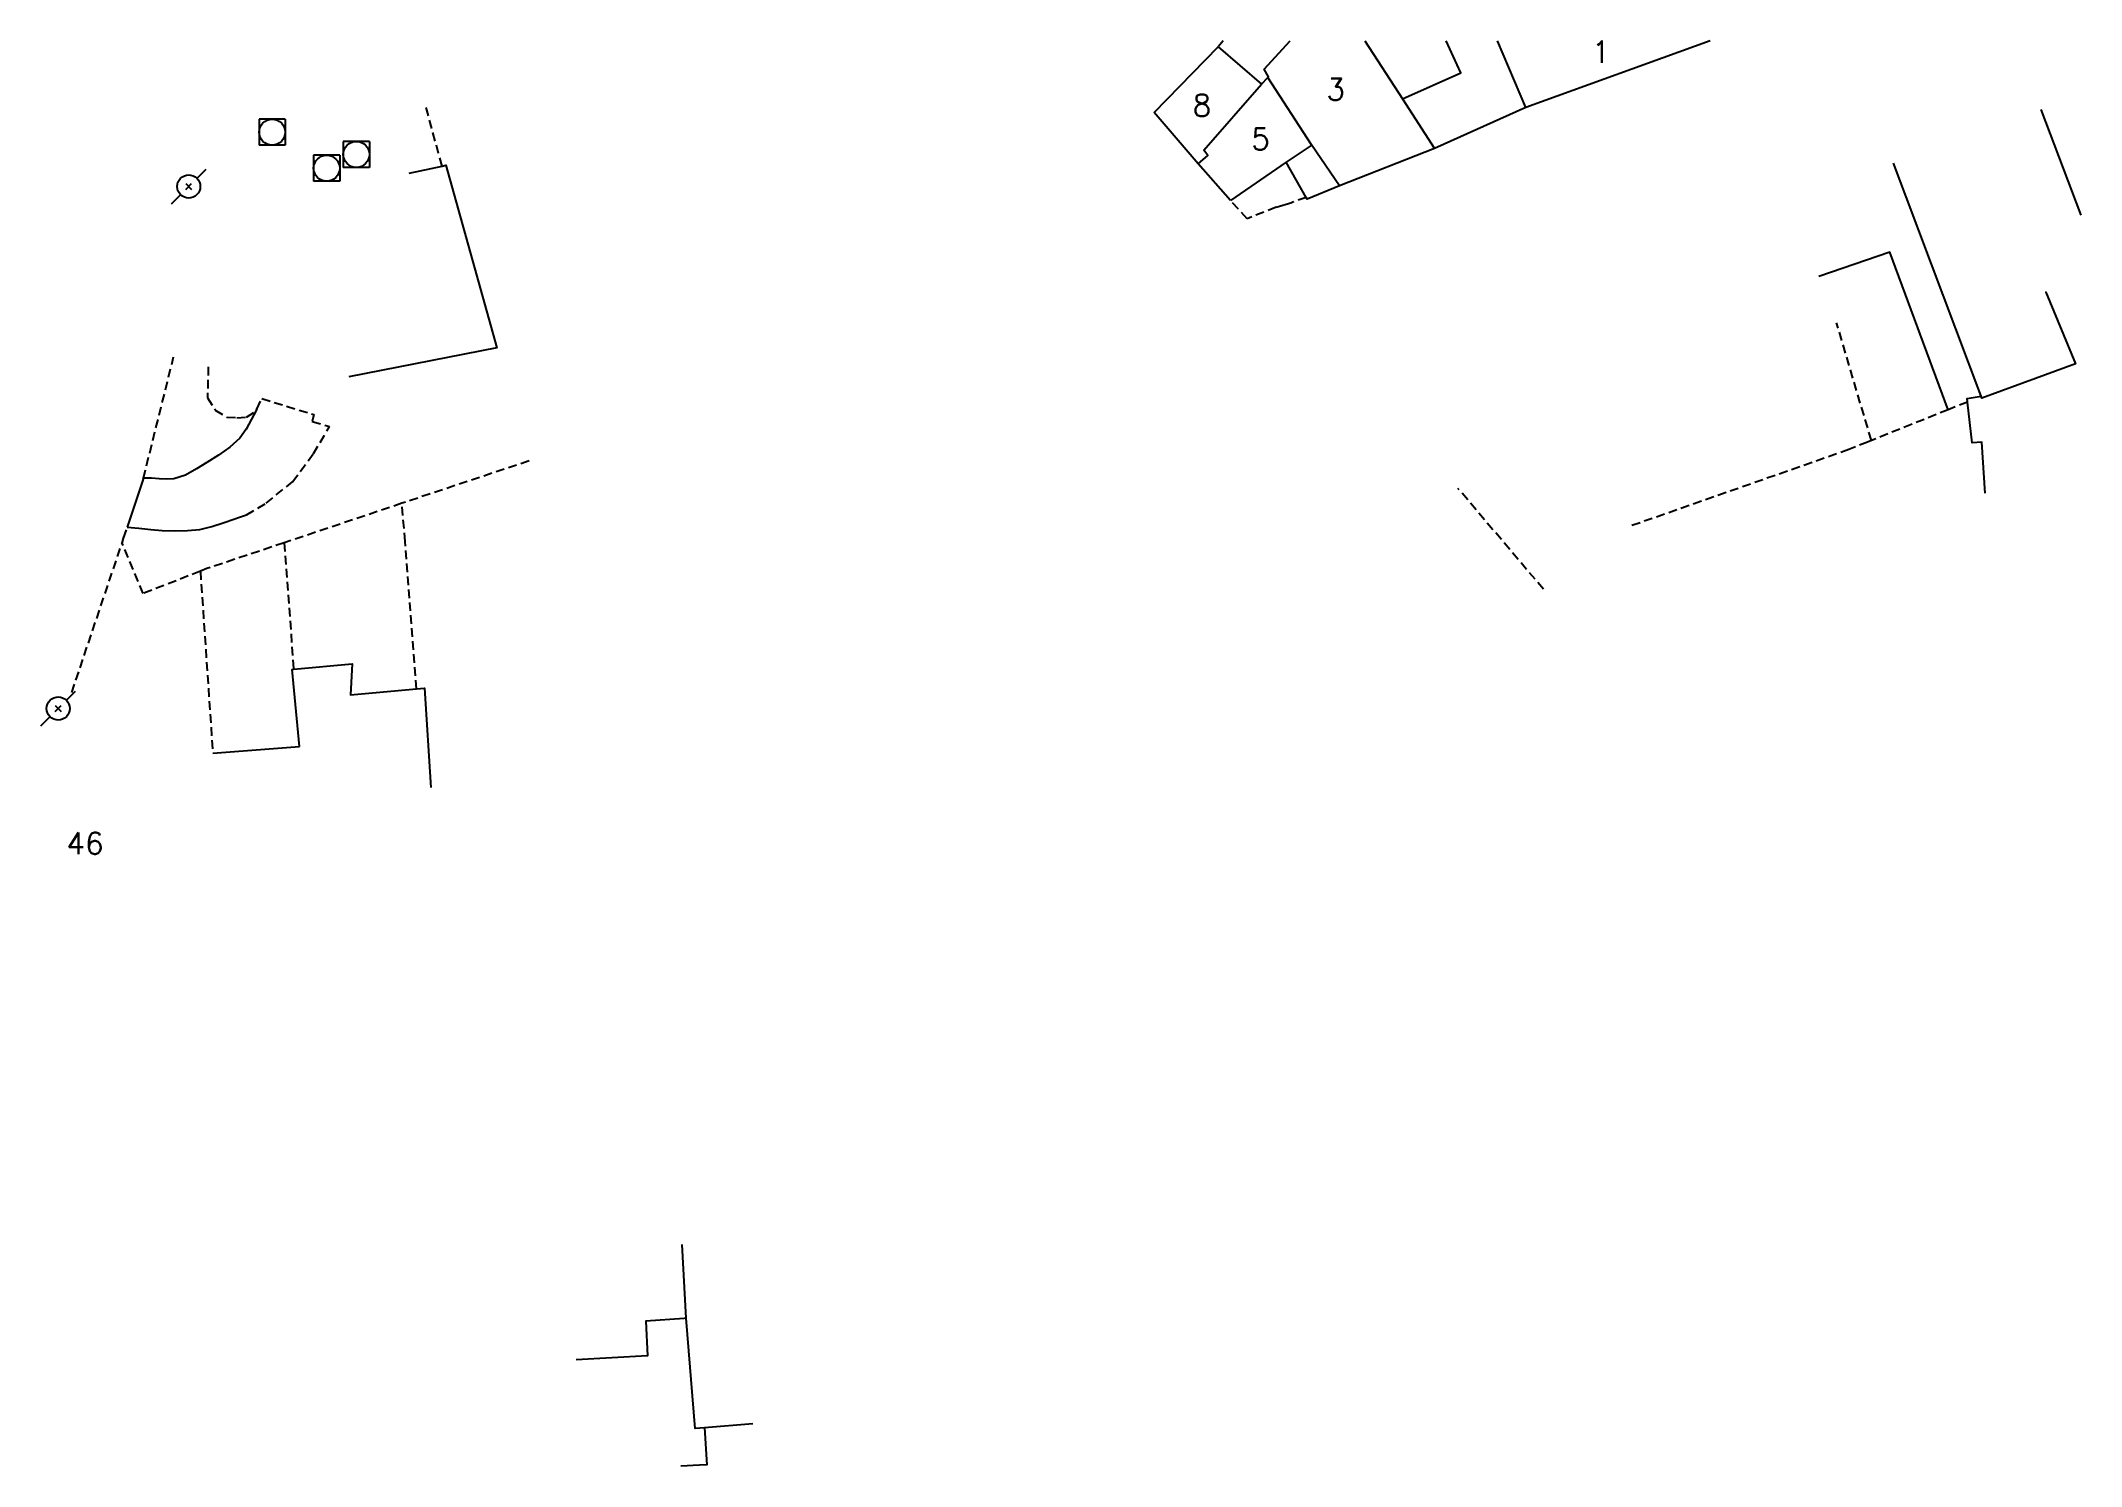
# Model space of a CAD drawing. Header units: millimetres. Extents: x 80000 to 81000, y 143000 to 144000.
# Drawn here: x 80680.5 to 80798.1, y 143917.9 to 144000 of the extents above; entities that cross this region are included whole.
import ezdxf
from ezdxf.enums import TextEntityAlignment as Align

# ---------------------------------------------------------------- set-up
doc = ezdxf.new("R2010")
doc.units = ezdxf.units.MM
doc.linetypes.add('DASHED', pattern=[0.75, 0.5, -0.25])
doc.layers.get('0').update_dxf_attribs({"linetype": 'CONTINUOUS'})
for name, color, linetype in [('W0014', 7, 'CONTINUOUS'), ('W0017', 7, 'CONTINUOUS'), ('W0101', 7, 'CONTINUOUS'), ('W0104', 1, 'CONTINUOUS'), ('W0112', 1, 'DASHED'), ('W0420', 7, 'CONTINUOUS'), ('W0473', 7, 'CONTINUOUS'), ('W0991', 7, 'CONTINUOUS'), ('W1102', 7, 'CONTINUOUS')]:
    doc.layers.add(name, color=color, linetype=linetype)
doc.styles.get("Standard").update_dxf_attribs({"font": 'romans.shx', "width": 0.85})

msp = doc.modelspace()

# ---------------------------------------------------------------- texts
at = {"layer": 'W0991'}
for s, p in [('1', (80770.43, 143999.36)), ('8', (80747.43, 143996.29)), ('3', (80755.14, 143997.21)), ('5', (80750.81, 143994.35)), ('46', (80683.07, 143953.77))]:
    msp.add_text(s, height=1.25, dxfattribs=at).set_placement(p, align=Align.MIDDLE_CENTER)

# ---------------------------------------------------------------- blocks, each defined once
blk = doc.blocks.new('T473')
for p, q in [((-0.166667, 0.166667), (0.166667, -0.166667)), ((-0.166667, -0.166667), (0.166667, 0.166667)), ((0.500001, 0.500001), (1.000002, 1.000002)), ((-1.000002, -1.000002), (-0.500001, -0.500001))]:
    blk.add_line(p, q)
blk.add_ellipse((0, 0), major_axis=(0.471405, 0.471405), ratio=1, start_param=5.4977871438, end_param=11.780972451)
blk = doc.blocks.new('T420')
for p, q in [((0.75, 0.75), (-0.75, 0.75)), ((-0.75, 0.75), (-0.75, -0.75)), ((0.75, 0.75), (0.75, -0.75)), ((0.75, -0.75), (-0.75, -0.75))]:
    blk.add_line(p, q)
blk.add_ellipse((0, 0), major_axis=(-0.53, 0.53), ratio=1, start_param=3.926991, end_param=10.210176)

# ---------------------------------------------------------------- linework, layer by layer
at = {"layer": 'W0014'}
for points in [[(80751.7, 143990.42), (80752.61, 143990.69)], [(80686.41, 143974.75), (80685.5, 143971.99)]]:
    msp.add_lwpolyline(points, dxfattribs=at)
at = {"layer": 'W0017'}
for points in [[(80692.97, 143978.79), (80692.9, 143978.67), (80692.66, 143978.21), (80692.35, 143977.64), (80691.98, 143977.12), (80691.41, 143976.59), (80690.76, 143976.14), (80690.09, 143975.72), (80689.48, 143975.34), (80688.85, 143974.99), (80688.18, 143974.77), (80687.76, 143974.75), (80687.33, 143974.77), (80686.9, 143974.8), (80686.74, 143974.8), (80686.59, 143974.8), (80686.43, 143974.8)], [(80685.5, 143971.99), (80686.17, 143971.92), (80686.85, 143971.85), (80687.52, 143971.8), (80688.25, 143971.78), (80688.98, 143971.79), (80689.69, 143971.86), (80690.37, 143972.02), (80691.03, 143972.24), (80691.69, 143972.47), (80691.91, 143972.55), (80692.14, 143972.62), (80692.37, 143972.7)]]:
    msp.add_lwpolyline(points, dxfattribs=at)
at = {"layer": 'W0101'}
for points in [[(80748.66, 144000), (80748.37, 143999.65)], [(80748.37, 143999.65), (80750.86, 143997.51)], [(80751.22, 143997.88), (80751.26, 143997.92), (80751.01, 143998.36), (80752.52, 144000)], [(80756.82, 144000), (80758.98, 143996.66), (80760.83, 143993.8)], [(80766.09, 143996.16), (80764.47, 144000)], [(80776.71, 144000), (80766.09, 143996.16)], [(80750.86, 143997.51), (80751.22, 143997.88)], [(80747.21, 143992.92), (80744.67, 143995.87)], [(80753.75, 143994), (80753.73, 143993.98), (80752.29, 143993.01), (80749.07, 143990.81)], [(80755.35, 143991.65), (80753.75, 143994)], [(80760.83, 143993.8), (80755.35, 143991.65)], [(80701.74, 143992.37), (80703.64, 143992.78), (80703.85, 143992.83), (80706.79, 143982.32), (80698.26, 143980.65)], [(80749.07, 143990.81), (80747.21, 143992.92)], [(80796.06, 143985.53), (80796.06, 143985.53), (80797.77, 143981.4), (80797.77, 143981.4), (80792.38, 143979.42), (80792.34, 143979.54), (80787.28, 143992.96)], [(80695.43, 143959.35), (80695.01, 143963.79), (80695.09, 143963.8), (80698.46, 143964.12), (80698.37, 143962.32), (80702.16, 143962.67), (80702.63, 143962.71), (80702.63, 143962.71), (80703, 143956.99)], [(80690.43, 143958.97), (80695.43, 143959.35)], [(80717.7, 143926.42), (80717.59, 143926.41), (80715.39, 143926.24), (80715.47, 143924.25), (80711.37, 143924.03)], [(80721.55, 143920.33), (80718.76, 143920.11), (80718.23, 143920.07), (80717.7, 143926.42)]]:
    msp.add_lwpolyline(points, dxfattribs=at)
at = {"layer": 'W0104'}
for points in [[(80758.98, 143996.66), (80762.34, 143998.15), (80761.51, 144000)], [(80766.09, 143996.16), (80760.83, 143993.8)], [(80755.35, 143991.65), (80753.49, 143990.88), (80753.44, 143990.98), (80752.29, 143993.01)], [(80790.44, 143978.75), (80787.07, 143987.82), (80782.97, 143986.42)], [(80792.56, 143973.95), (80792.38, 143976.88), (80791.81, 143976.85), (80791.54, 143979.19), (80791.52, 143979.39), (80792.34, 143979.54)], [(80718.76, 143920.11), (80718.9, 143917.98), (80718.48, 143917.96), (80717.4, 143917.9)]]:
    msp.add_lwpolyline(points, dxfattribs=at)
at = {"layer": 'W0112'}
for points in [[(80703.64, 143992.78), (80702.66, 143996.39)], [(80751.7, 143990.42), (80750.04, 143989.75), (80749.07, 143990.81)], [(80753.44, 143990.98), (80752.61, 143990.69)], [(80786.01, 143976.98), (80784, 143983.76)], [(80686.41, 143974.75), (80686.43, 143974.8), (80688.17, 143981.8)], [(80690.17, 143981.23), (80690.12, 143979.43), (80690.57, 143978.73), (80691.24, 143978.32), (80691.82, 143978.29), (80692.37, 143978.32), (80692.9, 143978.67), (80692.92, 143978.67), (80692.97, 143978.79), (80693.25, 143979.39), (80696.26, 143978.47), (80696.16, 143978.07), (80697.16, 143977.78)], [(80791.54, 143979.19), (80790.44, 143978.75), (80786.01, 143976.98), (80785.78, 143976.89), (80784.7, 143976.46), (80784.71, 143976.45), (80772.1, 143972.04)], [(80692.37, 143972.7), (80693.5, 143973.37), (80695.02, 143974.6), (80696.23, 143976.22), (80697.16, 143977.78)], [(80708.65, 143975.8), (80701.33, 143973.36), (80694.54, 143971.08), (80690.09, 143969.6), (80689.71, 143969.45), (80686.41, 143968.16), (80685.2, 143971.07)], [(80701.51, 143971.16), (80701.33, 143973.36)], [(80767.11, 143968.41), (80762.18, 143974.22)], [(80682.3, 143962.47), (80685.2, 143971.07), (80685.29, 143971.36), (80685.49, 143971.95)], [(80694.54, 143971.08), (80695.09, 143963.8)], [(80702.16, 143962.67), (80701.51, 143971.16)], [(80689.71, 143969.45), (80690.43, 143958.97)]]:
    msp.add_lwpolyline(points, dxfattribs=at)
at = {"layer": 'W1102'}
for points in [[(80744.67, 143995.87), (80748.37, 143999.65)], [(80753.75, 143994), (80751.22, 143997.88)], [(80747.21, 143992.92), (80747.76, 143993.4), (80747.54, 143993.71), (80750.86, 143997.51)], [(80798.1, 143989.96), (80795.8, 143996.05)], [(80717.7, 143926.42), (80717.47, 143930.66)]]:
    msp.add_lwpolyline(points, dxfattribs=at)

# ---------------------------------------------------------------- block references
at = {"layer": 'W0420'}
for p in [(80693.85, 143994.74), (80696.99, 143992.66), (80698.7, 143993.46)]:
    msp.add_blockref('T420', p, dxfattribs=at)
at = {"layer": 'W0473'}
for p in [(80689.04, 143991.61), (80681.52, 143961.54)]:
    msp.add_blockref('T473', p, dxfattribs=at)

msp.set_redraw_order([(e.dxf.handle, doc.entitydb.next_handle()) for e in msp.query("TEXT MTEXT ATTDEF DIMENSION ARC_DIMENSION")])  # texts and dimensions are drawn at this point

doc.saveas('drawing.dxf')
